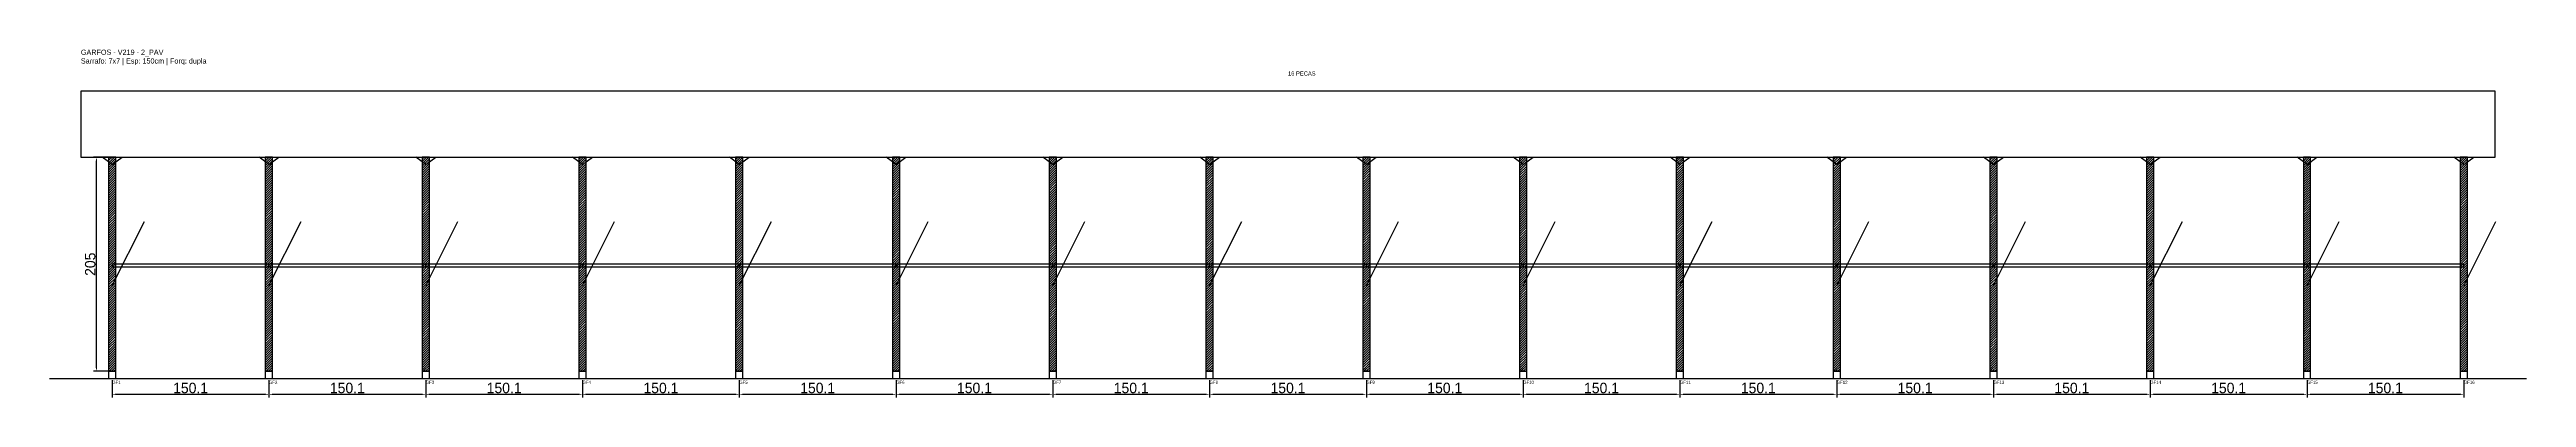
# Model space of a CAD drawing. Header units: metres. Extents: x -30 to 2341, y -25 to 308.
import ezdxf

# ---------------------------------------------------------------- set-up
doc = ezdxf.new("R2010")
doc.units = ezdxf.units.M
for name, color, linetype in [('BARRA_ANCORAGEM', 1, 'Continuous'), ('COTA', 241, 'Continuous'), ('GARFOS OK', 3, 'Continuous'), ('NOME DA VIGA', 6, 'Continuous'), ('SARR_7x7', 40, 'Continuous'), ('TIRAS REESCORAMENTO', 252, 'Continuous'), ('VIGAS', 3, 'Continuous')]:
    doc.layers.add(name, color=color, linetype=linetype)
doc.dimstyles.new('EZ DXF', dxfattribs={"dimtxt": 10, "dimasz": 3.5, "dimexe": 3, "dimexo": 1.5, "dimgap": 1, "dimtad": 1, "dimdec": 1, "dimdsep": 46, "dimcen": 2.5, "dimazin": 3, "dimtfac": 1, "dimtmove": 0, "dimatfit": 3})

msp = doc.modelspace()

# ---------------------------------------------------------------- hatches: boundary and pattern name
at = {"layer": 'COTA'}
h = msp.add_hatch(dxfattribs=at)
h.set_pattern_fill('ANSI31', scale=0.5)
h.paths.add_polyline_path([(26.5, 0), (33.5, 0), (33.5, 205), (26.5, 205)])
h = msp.add_hatch(dxfattribs=at)
h.set_pattern_fill('ANSI31', scale=0.5)
h.paths.add_polyline_path([(176.57, 0), (183.57, 0), (183.57, 205), (176.57, 205)])
h = msp.add_hatch(dxfattribs=at)
h.set_pattern_fill('ANSI31', scale=0.5)
h.paths.add_polyline_path([(326.64, 0), (333.64, 0), (333.64, 205), (326.64, 205)])
h = msp.add_hatch(dxfattribs=at)
h.set_pattern_fill('ANSI31', scale=0.5)
h.paths.add_polyline_path([(476.71, 0), (483.71, 0), (483.71, 205), (476.71, 205)])
h = msp.add_hatch(dxfattribs=at)
h.set_pattern_fill('ANSI31', scale=0.5)
h.paths.add_polyline_path([(626.79, 0), (633.79, 0), (633.79, 205), (626.79, 205)])
h = msp.add_hatch(dxfattribs=at)
h.set_pattern_fill('ANSI31', scale=0.5)
h.paths.add_polyline_path([(776.86, 0), (783.86, 0), (783.86, 205), (776.86, 205)])
h = msp.add_hatch(dxfattribs=at)
h.set_pattern_fill('ANSI31', scale=0.5)
h.paths.add_polyline_path([(926.93, 0), (933.93, 0), (933.93, 205), (926.93, 205)])
h = msp.add_hatch(dxfattribs=at)
h.set_pattern_fill('ANSI31', scale=0.5)
h.paths.add_polyline_path([(1077, 0), (1084, 0), (1084, 205), (1077, 205)])
h = msp.add_hatch(dxfattribs=at)
h.set_pattern_fill('ANSI31', scale=0.5)
h.paths.add_polyline_path([(1227.07, 0), (1234.07, 0), (1234.07, 205), (1227.07, 205)])
h = msp.add_hatch(dxfattribs=at)
h.set_pattern_fill('ANSI31', scale=0.5)
h.paths.add_polyline_path([(1377.14, 0), (1384.14, 0), (1384.14, 205), (1377.14, 205)])
h = msp.add_hatch(dxfattribs=at)
h.set_pattern_fill('ANSI31', scale=0.5)
h.paths.add_polyline_path([(1527.22, 0), (1534.22, 0), (1534.22, 205), (1527.22, 205)])
h = msp.add_hatch(dxfattribs=at)
h.set_pattern_fill('ANSI31', scale=0.5)
h.paths.add_polyline_path([(1677.29, 0), (1684.29, 0), (1684.29, 205), (1677.29, 205)])
h = msp.add_hatch(dxfattribs=at)
h.set_pattern_fill('ANSI31', scale=0.5)
h.paths.add_polyline_path([(1827.36, 0), (1834.36, 0), (1834.36, 205), (1827.36, 205)])
h = msp.add_hatch(dxfattribs=at)
h.set_pattern_fill('ANSI31', scale=0.5)
h.paths.add_polyline_path([(1977.43, 0), (1984.43, 0), (1984.43, 205), (1977.43, 205)])
h = msp.add_hatch(dxfattribs=at)
h.set_pattern_fill('ANSI31', scale=0.5)
h.paths.add_polyline_path([(2127.5, 0), (2134.5, 0), (2134.5, 205), (2127.5, 205)])
h = msp.add_hatch(dxfattribs=at)
h.set_pattern_fill('ANSI31', scale=0.5)
h.paths.add_polyline_path([(2277.57, 0), (2284.57, 0), (2284.57, 205), (2277.57, 205)])

# ---------------------------------------------------------------- linework, layer by layer
at = {"layer": 'BARRA_ANCORAGEM'}
for p, q in [((30, 82), (60.75, 143.5)), ((180.07, 82), (210.82, 143.5)), ((330.14, 82), (360.89, 143.5)), ((480.21, 82), (510.96, 143.5)), ((630.29, 82), (661.04, 143.5)), ((780.36, 82), (811.11, 143.5)), ((930.43, 82), (961.18, 143.5)), ((1080.5, 82), (1111.25, 143.5)), ((1230.57, 82), (1261.32, 143.5)), ((1380.64, 82), (1411.39, 143.5)), ((1530.72, 82), (1561.47, 143.5)), ((1680.79, 82), (1711.54, 143.5)), ((1830.86, 82), (1861.61, 143.5)), ((1980.93, 82), (2011.68, 143.5)), ((2131, 82), (2161.75, 143.5)), ((2281.07, 82), (2311.82, 143.5))]:
    msp.add_line(p, q, dxfattribs=at)
at = {"layer": 'GARFOS OK'}
for p, q in [((30, 198), (20.5, 205)), ((20.5, 205), (39.5, 205)), ((30, 198), (39.5, 205)), ((180.07, 198), (170.57, 205)), ((170.57, 205), (189.57, 205)), ((180.07, 198), (189.57, 205)), ((330.14, 198), (320.64, 205)), ((320.64, 205), (339.64, 205)), ((330.14, 198), (339.64, 205)), ((480.21, 198), (470.71, 205)), ((470.71, 205), (489.71, 205)), ((480.21, 198), (489.71, 205)), ((630.29, 198), (620.79, 205)), ((620.79, 205), (639.79, 205)), ((630.29, 198), (639.79, 205)), ((780.36, 198), (770.86, 205)), ((770.86, 205), (789.86, 205)), ((780.36, 198), (789.86, 205)), ((930.43, 198), (920.93, 205)), ((920.93, 205), (939.93, 205)), ((930.43, 198), (939.93, 205)), ((1080.5, 198), (1071, 205)), ((1071, 205), (1090, 205)), ((1080.5, 198), (1090, 205)), ((1230.57, 198), (1221.07, 205)), ((1221.07, 205), (1240.07, 205)), ((1230.57, 198), (1240.07, 205)), ((1380.64, 198), (1371.14, 205)), ((1371.14, 205), (1390.14, 205)), ((1380.64, 198), (1390.14, 205)), ((1530.72, 198), (1521.22, 205)), ((1521.22, 205), (1540.22, 205)), ((1530.72, 198), (1540.22, 205)), ((1680.79, 198), (1671.29, 205)), ((1671.29, 205), (1690.29, 205)), ((1680.79, 198), (1690.29, 205)), ((1830.86, 198), (1821.36, 205)), ((1821.36, 205), (1840.36, 205)), ((1830.86, 198), (1840.36, 205)), ((1980.93, 198), (1971.43, 205)), ((1971.43, 205), (1990.43, 205)), ((1980.93, 198), (1990.43, 205)), ((2131, 198), (2121.5, 205)), ((2121.5, 205), (2140.5, 205)), ((2131, 198), (2140.5, 205)), ((2281.07, 198), (2271.57, 205)), ((2271.57, 205), (2290.57, 205)), ((2281.07, 198), (2290.57, 205))]:
    msp.add_line(p, q, dxfattribs=at)
at = {"layer": 'GARFOS OK', "linetype": 'CONTINUOUS'}
msp.add_line((-30, -7), (2341.07, -7), dxfattribs=at)
at = {"layer": 'GARFOS OK'}
for points in [[(26.5, 0), (33.5, 0), (33.5, 205), (26.5, 205), (26.5, 0)], [(176.57, 0), (183.57, 0), (183.57, 205), (176.57, 205), (176.57, 0)], [(326.64, 0), (333.64, 0), (333.64, 205), (326.64, 205), (326.64, 0)], [(476.71, 0), (483.71, 0), (483.71, 205), (476.71, 205), (476.71, 0)], [(626.79, 0), (633.79, 0), (633.79, 205), (626.79, 205), (626.79, 0)], [(776.86, 0), (783.86, 0), (783.86, 205), (776.86, 205), (776.86, 0)], [(926.93, 0), (933.93, 0), (933.93, 205), (926.93, 205), (926.93, 0)], [(1077, 0), (1084, 0), (1084, 205), (1077, 205), (1077, 0)], [(1227.07, 0), (1234.07, 0), (1234.07, 205), (1227.07, 205), (1227.07, 0)], [(1377.14, 0), (1384.14, 0), (1384.14, 205), (1377.14, 205), (1377.14, 0)], [(1527.22, 0), (1534.22, 0), (1534.22, 205), (1527.22, 205), (1527.22, 0)], [(1677.29, 0), (1684.29, 0), (1684.29, 205), (1677.29, 205), (1677.29, 0)], [(1827.36, 0), (1834.36, 0), (1834.36, 205), (1827.36, 205), (1827.36, 0)], [(1977.43, 0), (1984.43, 0), (1984.43, 205), (1977.43, 205), (1977.43, 0)], [(2127.5, 0), (2134.5, 0), (2134.5, 205), (2127.5, 205), (2127.5, 0)], [(2277.57, 0), (2284.57, 0), (2284.57, 205), (2277.57, 205), (2277.57, 0)]]:
    msp.add_lwpolyline(points, dxfattribs=at)
at = {"layer": 'SARR_7x7'}
for points in [[(26.5, -7), (33.5, -7), (33.5, 0), (26.5, 0), (26.5, -7)], [(176.57, -7), (183.57, -7), (183.57, 0), (176.57, 0), (176.57, -7)], [(326.64, -7), (333.64, -7), (333.64, 0), (326.64, 0), (326.64, -7)], [(476.71, -7), (483.71, -7), (483.71, 0), (476.71, 0), (476.71, -7)], [(626.79, -7), (633.79, -7), (633.79, 0), (626.79, 0), (626.79, -7)], [(776.86, -7), (783.86, -7), (783.86, 0), (776.86, 0), (776.86, -7)], [(926.93, -7), (933.93, -7), (933.93, 0), (926.93, 0), (926.93, -7)], [(1077, -7), (1084, -7), (1084, 0), (1077, 0), (1077, -7)], [(1227.07, -7), (1234.07, -7), (1234.07, 0), (1227.07, 0), (1227.07, -7)], [(1377.14, -7), (1384.14, -7), (1384.14, 0), (1377.14, 0), (1377.14, -7)], [(1527.22, -7), (1534.22, -7), (1534.22, 0), (1527.22, 0), (1527.22, -7)], [(1677.29, -7), (1684.29, -7), (1684.29, 0), (1677.29, 0), (1677.29, -7)], [(1827.36, -7), (1834.36, -7), (1834.36, 0), (1827.36, 0), (1827.36, -7)], [(1977.43, -7), (1984.43, -7), (1984.43, 0), (1977.43, 0), (1977.43, -7)], [(2127.5, -7), (2134.5, -7), (2134.5, 0), (2127.5, 0), (2127.5, -7)], [(2277.57, -7), (2284.57, -7), (2284.57, 0), (2277.57, 0), (2277.57, -7)]]:
    msp.add_lwpolyline(points, dxfattribs=at)
at = {"layer": 'TIRAS REESCORAMENTO'}
for points in [[(30, 100), (180.07, 100), (180.07, 102.5), (30, 102.5), (30, 100)], [(180.07, 100), (330.14, 100), (330.14, 102.5), (180.07, 102.5), (180.07, 100)], [(330.14, 100), (480.21, 100), (480.21, 102.5), (330.14, 102.5), (330.14, 100)], [(480.21, 100), (630.29, 100), (630.29, 102.5), (480.21, 102.5), (480.21, 100)], [(630.29, 100), (780.36, 100), (780.36, 102.5), (630.29, 102.5), (630.29, 100)], [(780.36, 100), (930.43, 100), (930.43, 102.5), (780.36, 102.5), (780.36, 100)], [(930.43, 100), (1080.5, 100), (1080.5, 102.5), (930.43, 102.5), (930.43, 100)], [(1080.5, 100), (1230.57, 100), (1230.57, 102.5), (1080.5, 102.5), (1080.5, 100)], [(1230.57, 100), (1380.64, 100), (1380.64, 102.5), (1230.57, 102.5), (1230.57, 100)], [(1380.64, 100), (1530.72, 100), (1530.72, 102.5), (1380.64, 102.5), (1380.64, 100)], [(1530.72, 100), (1680.79, 100), (1680.79, 102.5), (1530.72, 102.5), (1530.72, 100)], [(1680.79, 100), (1830.86, 100), (1830.86, 102.5), (1680.79, 102.5), (1680.79, 100)], [(1830.86, 100), (1980.93, 100), (1980.93, 102.5), (1830.86, 102.5), (1830.86, 100)], [(1980.93, 100), (2131, 100), (2131, 102.5), (1980.93, 102.5), (1980.93, 100)], [(2131, 100), (2281.07, 100), (2281.07, 102.5), (2131, 102.5), (2131, 100)]]:
    msp.add_lwpolyline(points, dxfattribs=at)
at = {"layer": 'VIGAS'}
msp.add_lwpolyline([(0, 205), (2311.07, 205), (2311.07, 268), (0, 268), (0, 205)], dxfattribs=at)

# ---------------------------------------------------------------- texts
at = {"layer": 'NOME DA VIGA'}
for s, height, p in [('16 PECAS', 4, (1155.54, 283)), ('GF1', 3, (30, -12)), ('GF2', 3, (180.07, -12)), ('GF3', 3, (330.14, -12)), ('GF4', 3, (480.21, -12)), ('GF5', 3, (630.29, -12)), ('GF6', 3, (780.36, -12)), ('GF7', 3, (930.43, -12)), ('GF8', 3, (1080.5, -12)), ('GF9', 3, (1230.57, -12)), ('GF10', 3, (1380.64, -12)), ('GF11', 3, (1530.72, -12)), ('GF12', 3, (1680.79, -12)), ('GF13', 3, (1830.86, -12)), ('GF14', 3, (1980.93, -12)), ('GF15', 3, (2131, -12)), ('GF16', 3, (2281.07, -12))]:
    msp.add_text(s, height=height, dxfattribs=at).set_placement(p)
at = {"layer": 'NOME DA VIGA', "insert": (0, 293), "char_height": 5, "attachment_point": 7}
msp.add_mtext('GARFOS - V219 - 2_PAV\\PSarrafo: 7x7 | Esp: 150cm | Forq: dupla', dxfattribs=at)

# ---------------------------------------------------------------- dimensions: what is measured, and where the dimension line sits
at = {"layer": 'COTA'}
msp.add_linear_dim(base=(15, 0), p1=(30, 0), p2=(30, 205), angle=90, dimstyle='EZ DXF', dxfattribs=at).render()
for base, p1, p2 in [((30, -22), (30, -7), (180.07, -7)), ((180.07, -22), (180.07, -7), (330.14, -7)), ((330.14, -22), (330.14, -7), (480.21, -7)), ((480.21, -22), (480.21, -7), (630.29, -7)), ((630.29, -22), (630.29, -7), (780.36, -7)), ((780.36, -22), (780.36, -7), (930.43, -7)), ((930.43, -22), (930.43, -7), (1080.5, -7)), ((1080.5, -22), (1080.5, -7), (1230.57, -7)), ((1230.57, -22), (1230.57, -7), (1380.64, -7)), ((1380.64, -22), (1380.64, -7), (1530.72, -7)), ((1530.72, -22), (1530.72, -7), (1680.79, -7)), ((1680.79, -22), (1680.79, -7), (1830.86, -7)), ((1830.86, -22), (1830.86, -7), (1980.93, -7)), ((1980.93, -22), (1980.93, -7), (2131, -7)), ((2131, -22), (2131, -7), (2281.07, -7))]:
    msp.add_linear_dim(base=base, p1=p1, p2=p2, dimstyle='EZ DXF', dxfattribs=at).render()

doc.saveas('drawing.dxf')
